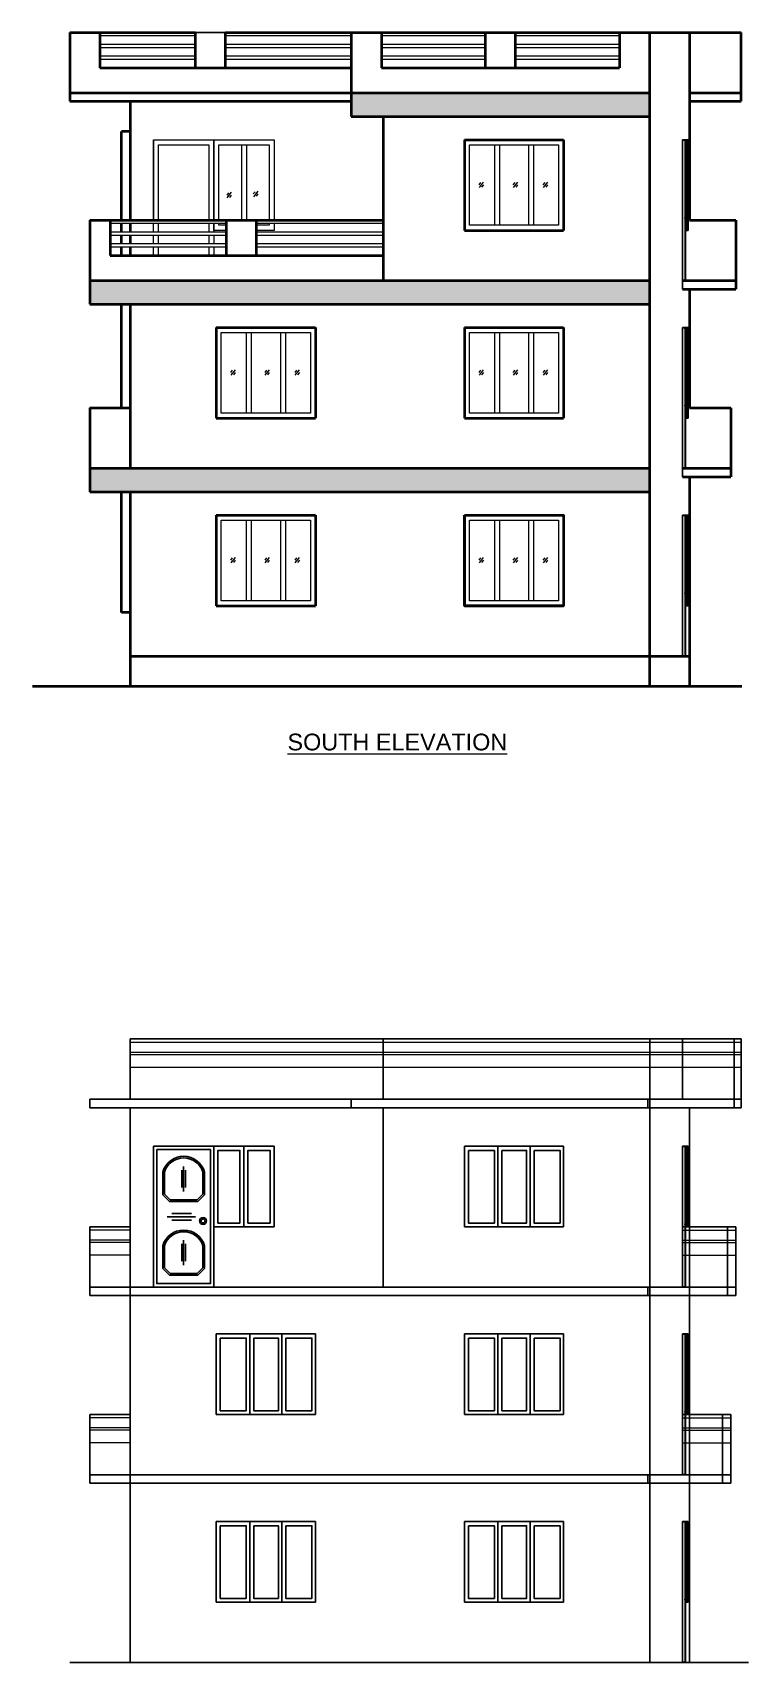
# Model space of a CAD drawing. Header units: inches. Extents: x -14619 to 1971361, y -855114 to -978.
# Drawn here: x 18781 to 19208, y -9980 to -9008 of the extents above; entities that cross this region are included whole.
import ezdxf

# ---------------------------------------------------------------- set-up
doc = ezdxf.new("R2010")
doc.units = ezdxf.units.IN
doc.header["$LTSCALE"] = 0.5
doc.header["$MEASUREMENT"] = 0
for name, color, linetype, lineweight in [('1', 7, 'Continuous', 25), ('A_hatch', 253, 'Continuous', 5), ('elev 25', 143, 'Continuous', 20), ('ELEVATION', 85, 'Continuous', 9), ('HACTH', 8, 'Continuous', 5), ('TEXT', 220, 'Continuous', 9), ('wall', 20, 'Continuous', 40), ('win door light', 30, 'Continuous', 18)]:
    doc.layers.add(name, color=color, linetype=linetype, lineweight=lineweight)
doc.styles.add('arial', font='arial.ttf')

msp = doc.modelspace()

# ---------------------------------------------------------------- texts
at = {"layer": 'TEXT', "ltscale": 5, "insert": (18913.17, -9425.91), "char_height": 10, "width": 169.4436, "attachment_point": 1, "style": 'arial'}
msp.add_mtext('\\pi20.0151;{\\LSOUTH ELEVATION}', dxfattribs=at)

# ---------------------------------------------------------------- hatches: boundary and pattern name
at = {"layer": 'HACTH'}
h = msp.add_hatch(color=256, dxfattribs=at)
h.dxf.hatch_style = 1
h.paths.add_polyline_path([(18815.29, -9267.59), (18815.29, -9281.59), (19149.34, -9281.59), (19149.34, -9267.59)])
h.paths.add_polyline_path([(19149.34, -9169.59), (19149.34, -9155.59), (18815.29, -9155.59), (18815.29, -9169.59)])
h.paths.add_polyline_path([(18971.22, -9043.59), (18971.22, -9057.59), (19149.34, -9057.59), (19149.34, -9043.59)])

# ---------------------------------------------------------------- linework, layer by layer
for p, q in [((18878.26, -9007.59), (18896.26, -9007.59)), ((19168.96, -9160.59), (19168.96, -9155.59)), ((19168.96, -9267.59), (19168.96, -9272.59)), ((18839.22, -9644.12), (18839.22, -9608.12)), ((18990.22, -9644.12), (18990.22, -9608.12)), ((19149.47, -9756.12), (19149.47, -9608.12)), ((19168.96, -9644.12), (19168.96, -9608.12)), ((19199.84, -9644.12), (19199.84, -9608.12)), ((19203.93, -9644.12), (19203.93, -9608.12)), ((18815.22, -9649.12), (18815.22, -9644.12)), ((18815.22, -9644.12), (18839.22, -9644.12)), ((18839.22, -9644.12), (19172.29, -9644.12)), ((18971.22, -9649.12), (18971.22, -9644.12)), ((19148.32, -9649.12), (19148.32, -9644.12)), ((19172.29, -9644.12), (19203.93, -9644.12)), ((19199.84, -9649.12), (19199.84, -9644.12)), ((19203.93, -9644.12), (19203.93, -9649.12)), ((18839.22, -9649.12), (18815.22, -9649.12)), ((18839.22, -9649.12), (19172.29, -9649.12)), ((18839.22, -9756.12), (18839.22, -9649.12)), ((18990.22, -9756.12), (18990.22, -9649.12)), ((19203.93, -9649.12), (19172.29, -9649.12)), ((19173.12, -9756.12), (19173.12, -9649.12)), ((18815.29, -9756.12), (18815.29, -9720.12)), ((19195.84, -9756.12), (19195.84, -9720.12)), ((19200.86, -9756.12), (19200.86, -9720.12)), ((18839.22, -9756.12), (18815.29, -9756.12)), ((18815.29, -9756.12), (18815.29, -9761.12)), ((18815.29, -9761.12), (18839.22, -9761.12)), ((18839.22, -9756.12), (19172.29, -9756.12)), ((18839.22, -9868.12), (18839.22, -9756.12)), ((18839.22, -9761.12), (19172.29, -9761.12)), ((19148.32, -9761.12), (19148.32, -9756.12)), ((19149.47, -9868.12), (19149.47, -9756.12)), ((19172.29, -9756.12), (19200.86, -9756.12)), ((19200.86, -9761.12), (19172.29, -9761.12)), ((19173.12, -9868.12), (19173.12, -9756.12)), ((19195.84, -9761.12), (19195.84, -9756.12)), ((19200.86, -9756.12), (19200.86, -9761.12)), ((18815.29, -9868.12), (18815.29, -9832.12)), ((19192.84, -9868.12), (19192.84, -9832.12)), ((19197.86, -9868.12), (19197.86, -9832.12)), ((18839.22, -9868.12), (18815.29, -9868.12)), ((18815.29, -9868.12), (18815.29, -9873.12)), ((18839.22, -9868.12), (19172.29, -9868.12)), ((18839.22, -9980.12), (18839.22, -9868.12)), ((19148.32, -9873.12), (19148.32, -9868.12)), ((19149.47, -9980.12), (19149.47, -9868.12)), ((19172.29, -9868.12), (19197.86, -9868.12)), ((19173.12, -9980.12), (19173.12, -9868.12)), ((19192.84, -9873.12), (19192.84, -9868.12)), ((19197.86, -9868.12), (19197.86, -9873.12)), ((18815.29, -9873.12), (18839.22, -9873.12)), ((18839.22, -9873.12), (19172.29, -9873.12)), ((19197.86, -9873.12), (19172.29, -9873.12)), ((18839.22, -9980.12), (18803.22, -9980.12)), ((18839.22, -9980.12), (19172.29, -9980.12)), ((19172.29, -9980.12), (19208.29, -9980.12))]:
    msp.add_line(p, q)
at = {"color": 5}
for p, q in [((19168.96, -9073.84), (19168.96, -9071.59)), ((19168.96, -9073.84), (19168.96, -9071.59)), ((19170.65, -9071.59), (19172.29, -9071.59)), ((19170.65, -9071.59), (19170.65, -9125.59)), ((19171.47, -9071.59), (19171.47, -9125.59)), ((19172.29, -9071.59), (19172.29, -9125.59)), ((19170.65, -9125.59), (19172.29, -9125.59)), ((19168.96, -9185.84), (19168.96, -9183.59)), ((19168.96, -9185.84), (19168.96, -9183.59)), ((19170.65, -9183.59), (19172.29, -9183.59)), ((19170.65, -9183.59), (19170.65, -9237.59)), ((19171.47, -9183.59), (19171.47, -9237.59)), ((19172.29, -9183.59), (19172.29, -9237.59)), ((19170.65, -9237.59), (19172.29, -9237.59)), ((19168.96, -9297.84), (19168.96, -9295.59)), ((19168.96, -9297.84), (19168.96, -9295.59)), ((19170.65, -9295.59), (19172.29, -9295.59)), ((19170.65, -9295.59), (19170.65, -9349.59)), ((19171.47, -9295.59), (19171.47, -9349.59)), ((19172.29, -9295.59), (19172.29, -9349.59)), ((19170.65, -9349.59), (19172.29, -9349.59)), ((18853.22, -9720.12), (18853.22, -9672.12)), ((18853.22, -9720.12), (18853.22, -9672.12)), ((18889.23, -9672.12), (18925.23, -9672.12)), ((18889.23, -9672.12), (18889.23, -9720.12)), ((18907.23, -9672.12), (18907.23, -9720.12)), ((18925.23, -9672.12), (18925.23, -9720.12)), ((19038.78, -9672.12), (19097.98, -9672.12)), ((19038.78, -9672.12), (19038.78, -9720.12)), ((19058.78, -9672.12), (19058.78, -9720.12)), ((19077.98, -9672.12), (19077.98, -9720.12)), ((19097.98, -9720.12), (19097.98, -9672.12)), ((19097.98, -9720.12), (19097.98, -9672.12)), ((19168.96, -9674.37), (19168.96, -9672.12)), ((19168.96, -9674.37), (19168.96, -9672.12)), ((19170.65, -9672.12), (19172.29, -9672.12)), ((19170.65, -9672.12), (19170.65, -9720.12)), ((19171.47, -9672.12), (19171.47, -9720.12)), ((19172.29, -9672.12), (19172.29, -9720.12)), ((18889.23, -9720.12), (18925.23, -9720.12)), ((19038.78, -9720.12), (19097.98, -9720.12)), ((19170.65, -9720.12), (19172.29, -9720.12)), ((18890.66, -9784.12), (18949.86, -9784.12)), ((18890.66, -9784.12), (18890.66, -9832.12)), ((18910.66, -9784.12), (18910.66, -9832.12)), ((18929.86, -9784.12), (18929.86, -9832.12)), ((18949.86, -9832.12), (18949.86, -9784.12)), ((18949.86, -9832.12), (18949.86, -9784.12)), ((19038.78, -9784.12), (19097.98, -9784.12)), ((19038.78, -9784.12), (19038.78, -9832.12)), ((19058.78, -9784.12), (19058.78, -9832.12)), ((19077.98, -9784.12), (19077.98, -9832.12)), ((19097.98, -9832.12), (19097.98, -9784.12)), ((19097.98, -9832.12), (19097.98, -9784.12)), ((19168.96, -9786.37), (19168.96, -9784.12)), ((19168.96, -9786.37), (19168.96, -9784.12)), ((19170.65, -9784.12), (19172.29, -9784.12)), ((19170.65, -9784.12), (19170.65, -9832.12)), ((19171.47, -9784.12), (19171.47, -9832.12)), ((19172.29, -9784.12), (19172.29, -9832.12)), ((18890.66, -9832.12), (18949.86, -9832.12)), ((19038.78, -9832.12), (19097.98, -9832.12)), ((19170.65, -9832.12), (19172.29, -9832.12)), ((18890.66, -9896.12), (18949.86, -9896.12)), ((18890.66, -9896.12), (18890.66, -9944.12)), ((18910.66, -9896.12), (18910.66, -9944.12)), ((18929.86, -9896.12), (18929.86, -9944.12)), ((18949.86, -9944.12), (18949.86, -9896.12)), ((18949.86, -9944.12), (18949.86, -9896.12)), ((19038.78, -9896.12), (19097.98, -9896.12)), ((19038.78, -9896.12), (19038.78, -9944.12)), ((19058.78, -9896.12), (19058.78, -9944.12)), ((19077.98, -9896.12), (19077.98, -9944.12)), ((19097.98, -9944.12), (19097.98, -9896.12)), ((19097.98, -9944.12), (19097.98, -9896.12)), ((19168.96, -9898.37), (19168.96, -9896.12)), ((19168.96, -9898.37), (19168.96, -9896.12)), ((19170.65, -9896.12), (19172.29, -9896.12)), ((19170.65, -9896.12), (19170.65, -9944.12)), ((19171.47, -9896.12), (19171.47, -9944.12)), ((19172.29, -9896.12), (19172.29, -9944.12)), ((18890.66, -9944.12), (18949.86, -9944.12)), ((19038.78, -9944.12), (19097.98, -9944.12)), ((19170.65, -9944.12), (19172.29, -9944.12))]:
    msp.add_line(p, q, dxfattribs=at)
at = {"color": 40, "ltscale": 5}
for p, q in [((18871.23, -9684.12), (18871.23, -9699.12)), ((18858.73, -9687.62), (18858.73, -9701.12)), ((18859.73, -9687.62), (18859.73, -9700.71)), ((18870.23, -9686.44), (18870.23, -9696.79)), ((18872.23, -9686.44), (18872.23, -9696.79)), ((18882.73, -9700.71), (18882.73, -9687.62)), ((18883.73, -9701.12), (18883.73, -9687.62)), ((18862.73, -9705.12), (18858.73, -9701.12)), ((18863.14, -9704.12), (18859.73, -9700.71)), ((18862.73, -9705.12), (18879.73, -9705.12)), ((18862.73, -9705.12), (18879.73, -9705.12)), ((18863.14, -9704.12), (18879.31, -9704.12)), ((18879.31, -9704.12), (18882.73, -9700.71)), ((18879.73, -9705.12), (18883.73, -9701.12)), ((18861.47, -9714.2), (18878.3, -9714.2)), ((18864.1, -9712.2), (18875.91, -9712.2)), ((18864.1, -9716.2), (18875.91, -9716.2)), ((18858.73, -9731.62), (18858.73, -9745.12)), ((18859.73, -9731.62), (18859.73, -9744.71)), ((18870.23, -9730.44), (18870.23, -9740.79)), ((18871.23, -9728.12), (18871.23, -9743.12)), ((18872.23, -9730.44), (18872.23, -9740.79)), ((18882.73, -9744.71), (18882.73, -9731.62)), ((18883.73, -9745.12), (18883.73, -9731.62)), ((18863.14, -9748.12), (18859.73, -9744.71)), ((18879.31, -9748.12), (18882.73, -9744.71)), ((18862.73, -9749.12), (18858.73, -9745.12)), ((18862.73, -9749.12), (18879.73, -9749.12)), ((18862.73, -9749.12), (18879.73, -9749.12)), ((18863.14, -9748.12), (18879.31, -9748.12)), ((18879.73, -9749.12), (18883.73, -9745.12))]:
    msp.add_line(p, q, dxfattribs=at)
at = {"color": 5}
for points in [[(19171.36, -9125.49), (19170.75, -9125.49), (19170.75, -9071.7), (19171.36, -9071.7)], [(19170.75, -9071.7), (19171.36, -9071.7), (19171.36, -9125.49), (19170.75, -9125.49)], [(19172.18, -9125.49), (19171.57, -9125.49), (19171.57, -9071.7), (19172.18, -9071.7)], [(19171.57, -9071.7), (19172.18, -9071.7), (19172.18, -9125.49), (19171.57, -9125.49)], [(19171.36, -9237.49), (19170.75, -9237.49), (19170.75, -9183.7), (19171.36, -9183.7)], [(19170.75, -9183.7), (19171.36, -9183.7), (19171.36, -9237.49), (19170.75, -9237.49)], [(19172.18, -9237.49), (19171.57, -9237.49), (19171.57, -9183.7), (19172.18, -9183.7)], [(19171.57, -9183.7), (19172.18, -9183.7), (19172.18, -9237.49), (19171.57, -9237.49)], [(19171.36, -9349.49), (19170.75, -9349.49), (19170.75, -9295.7), (19171.36, -9295.7)], [(19170.75, -9295.7), (19171.36, -9295.7), (19171.36, -9349.49), (19170.75, -9349.49)], [(19172.18, -9349.49), (19171.57, -9349.49), (19171.57, -9295.7), (19172.18, -9295.7)], [(19171.57, -9295.7), (19172.18, -9295.7), (19172.18, -9349.49), (19171.57, -9349.49)], [(18904.82, -9717.98), (18891.63, -9717.98), (18891.63, -9674.58), (18904.82, -9674.58)], [(18891.63, -9674.58), (18904.82, -9674.58), (18904.82, -9717.98), (18891.63, -9717.98)], [(18922.82, -9717.98), (18909.63, -9717.98), (18909.63, -9674.58), (18922.82, -9674.58)], [(18909.63, -9674.58), (18922.82, -9674.58), (18922.82, -9717.98), (18909.63, -9717.98)], [(19171.36, -9720.02), (19170.75, -9720.02), (19170.75, -9672.23), (19171.36, -9672.23)], [(19170.75, -9672.23), (19171.36, -9672.23), (19171.36, -9720.02), (19170.75, -9720.02)], [(19172.18, -9720.02), (19171.57, -9720.02), (19171.57, -9672.23), (19172.18, -9672.23)], [(19171.57, -9672.23), (19172.18, -9672.23), (19172.18, -9720.02), (19171.57, -9720.02)], [(19171.36, -9832.02), (19170.75, -9832.02), (19170.75, -9784.23), (19171.36, -9784.23)], [(19170.75, -9784.23), (19171.36, -9784.23), (19171.36, -9832.02), (19170.75, -9832.02)], [(19172.18, -9832.02), (19171.57, -9832.02), (19171.57, -9784.23), (19172.18, -9784.23)], [(19171.57, -9784.23), (19172.18, -9784.23), (19172.18, -9832.02), (19171.57, -9832.02)], [(19171.36, -9944.02), (19170.75, -9944.02), (19170.75, -9896.23), (19171.36, -9896.23)], [(19170.75, -9896.23), (19171.36, -9896.23), (19171.36, -9944.02), (19170.75, -9944.02)], [(19172.18, -9944.02), (19171.57, -9944.02), (19171.57, -9896.23), (19172.18, -9896.23)], [(19171.57, -9896.23), (19172.18, -9896.23), (19172.18, -9944.02), (19171.57, -9944.02)]]:
    msp.add_lwpolyline(points, dxfattribs=at)
for points in [[(19041.19, -9674.58), (19056.72, -9674.58), (19056.72, -9717.98), (19041.19, -9717.98)], [(19061.19, -9674.58), (19075.92, -9674.58), (19075.92, -9717.98), (19061.19, -9717.98)], [(19080.39, -9674.58), (19095.92, -9674.58), (19095.92, -9717.98), (19080.39, -9717.98)], [(18893.06, -9786.58), (18908.6, -9786.58), (18908.6, -9829.98), (18893.06, -9829.98)], [(18913.06, -9786.58), (18927.8, -9786.58), (18927.8, -9829.98), (18913.06, -9829.98)], [(18932.26, -9786.58), (18947.8, -9786.58), (18947.8, -9829.98), (18932.26, -9829.98)], [(19041.19, -9786.58), (19056.72, -9786.58), (19056.72, -9829.98), (19041.19, -9829.98)], [(19061.19, -9786.58), (19075.92, -9786.58), (19075.92, -9829.98), (19061.19, -9829.98)], [(19080.39, -9786.58), (19095.92, -9786.58), (19095.92, -9829.98), (19080.39, -9829.98)], [(18893.06, -9898.58), (18908.6, -9898.58), (18908.6, -9941.98), (18893.06, -9941.98)], [(18913.06, -9898.58), (18927.8, -9898.58), (18927.8, -9941.98), (18913.06, -9941.98)], [(18932.26, -9898.58), (18947.8, -9898.58), (18947.8, -9941.98), (18932.26, -9941.98)], [(19041.19, -9898.58), (19056.72, -9898.58), (19056.72, -9941.98), (19041.19, -9941.98)], [(19061.19, -9898.58), (19075.92, -9898.58), (19075.92, -9941.98), (19061.19, -9941.98)], [(19080.39, -9898.58), (19095.92, -9898.58), (19095.92, -9941.98), (19080.39, -9941.98)]]:
    msp.add_lwpolyline(points, close=True, dxfattribs=at)
at = {"color": 40, "ltscale": 5}
for centre, radius, start, end in [((18871.23, -9691.09), 12.97, 15.53033, 164.46967), ((18871.23, -9691.15), 12.03, 17.06153, 162.93847), ((18871.23, -9735.09), 12.97, 15.53033, 164.46967), ((18871.23, -9735.15), 12.03, 17.06153, 162.93847)]:
    msp.add_arc(centre, radius, start, end, dxfattribs=at)
at = {"layer": '1', "color": 2, "ltscale": 5}
for points in [[(19168.96, -9071.59), (19170.65, -9071.59), (19170.65, -9155.59), (19168.96, -9155.59)], [(19169.05, -9071.68), (19170.55, -9071.68), (19170.55, -9155.49), (19169.05, -9155.49)], [(19168.96, -9183.59), (19170.65, -9183.59), (19170.65, -9267.59), (19168.96, -9267.59)], [(19169.05, -9183.68), (19170.55, -9183.68), (19170.55, -9267.49), (19169.05, -9267.49)], [(19168.96, -9295.59), (19170.65, -9295.59), (19170.65, -9379.59), (19168.96, -9379.59)], [(19169.05, -9295.68), (19170.55, -9295.68), (19170.55, -9379.49), (19169.05, -9379.49)], [(18853.22, -9672.12), (18889.22, -9672.12), (18889.22, -9756.12), (18853.22, -9756.12)], [(18855.22, -9674.12), (18887.22, -9674.12), (18887.22, -9754.12), (18855.22, -9754.12)], [(19168.96, -9672.12), (19170.65, -9672.12), (19170.65, -9756.12), (19168.96, -9756.12)], [(19169.05, -9672.21), (19170.55, -9672.21), (19170.55, -9756.03), (19169.05, -9756.03)], [(19168.96, -9784.12), (19170.65, -9784.12), (19170.65, -9868.12), (19168.96, -9868.12)], [(19169.05, -9784.21), (19170.55, -9784.21), (19170.55, -9868.03), (19169.05, -9868.03)], [(19168.96, -9896.12), (19170.65, -9896.12), (19170.65, -9980.12), (19168.96, -9980.12)], [(19169.05, -9896.21), (19170.55, -9896.21), (19170.55, -9980.03), (19169.05, -9980.03)]]:
    msp.add_lwpolyline(points, close=True, dxfattribs=at)
at = {"layer": '1', "color": 21, "ltscale": 5}
for centre, radius in [((19170.35, -9118.07), 0.102), ((19170.35, -9118.07), 0.0971), ((19170.35, -9118.07), 0.0608), ((19170.35, -9118.07), 0.0556), ((19170.35, -9230.07), 0.102), ((19170.35, -9230.07), 0.0971), ((19170.35, -9230.07), 0.0608), ((19170.35, -9230.07), 0.0556), ((19170.35, -9342.07), 0.102), ((19170.35, -9342.07), 0.0971), ((19170.35, -9342.07), 0.0608), ((19170.35, -9342.07), 0.0556), ((18882.84, -9716.71), 2.07), ((18882.84, -9716.71), 1.19), ((19170.35, -9718.61), 0.102), ((19170.35, -9718.61), 0.0971), ((19170.35, -9718.61), 0.0556), ((19170.35, -9718.61), 0.0608), ((19170.35, -9830.61), 0.102), ((19170.35, -9830.61), 0.0971), ((19170.35, -9830.61), 0.0556), ((19170.35, -9830.61), 0.0608), ((19170.35, -9942.61), 0.102), ((19170.35, -9942.61), 0.0971), ((19170.35, -9942.61), 0.0556), ((19170.35, -9942.61), 0.0608)]:
    msp.add_circle(centre, radius, dxfattribs=at)
at = {"layer": 'A_hatch', "color": 11, "ltscale": 5}
for p, q in [((19203.93, -9608.12), (18839.22, -9608.12)), ((19203.93, -9610.12), (18839.22, -9610.12)), ((19203.93, -9616.12), (18839.22, -9616.12)), ((19203.93, -9617.62), (18839.22, -9617.62)), ((19203.93, -9625.12), (18839.22, -9625.12)), ((18839.22, -9720.12), (18815.29, -9720.12)), ((18839.22, -9722.12), (18815.29, -9722.12)), ((19168.96, -9720.12), (19200.86, -9720.12)), ((19168.96, -9722.12), (19200.86, -9722.12)), ((18839.22, -9728.12), (18815.29, -9728.12)), ((18839.22, -9729.62), (18815.29, -9729.62)), ((19168.96, -9728.12), (19200.86, -9728.12)), ((19168.96, -9729.62), (19200.86, -9729.62)), ((18839.22, -9737.12), (18815.29, -9737.12)), ((19168.96, -9737.12), (19200.86, -9737.12)), ((18839.22, -9832.12), (18815.29, -9832.12)), ((19168.96, -9832.12), (19197.86, -9832.12)), ((18839.22, -9834.12), (18815.29, -9834.12)), ((18839.22, -9840.12), (18815.29, -9840.12)), ((18839.22, -9841.62), (18815.29, -9841.62)), ((19168.96, -9834.12), (19197.86, -9834.12)), ((19168.96, -9840.12), (19197.86, -9840.12)), ((19168.96, -9841.62), (19197.86, -9841.62)), ((18839.22, -9849.12), (18815.29, -9849.12)), ((19168.96, -9849.12), (19197.86, -9849.12))]:
    msp.add_line(p, q, dxfattribs=at)
at = {"layer": 'elev 25'}
for p, q in [((18878.26, -9007.59), (18821.29, -9007.59)), ((18878.26, -9009.59), (18821.29, -9009.59)), ((18878.26, -9014.59), (18821.29, -9014.59)), ((18971.22, -9007.59), (18878.26, -9007.59)), ((18971.22, -9009.59), (18896.26, -9009.59)), ((18971.22, -9014.59), (18896.26, -9014.59)), ((19131.34, -9007.59), (18989.22, -9007.59)), ((19051.28, -9009.59), (18989.22, -9009.59)), ((19051.28, -9014.59), (18989.22, -9014.59)), ((19131.34, -9009.59), (19069.28, -9009.59)), ((19131.34, -9014.59), (19069.28, -9014.59)), ((18878.26, -9016.59), (18821.29, -9016.59)), ((18878.26, -9021.59), (18821.29, -9021.59)), ((18878.26, -9023.59), (18821.29, -9023.59)), ((18971.22, -9016.59), (18896.26, -9016.59)), ((18971.22, -9021.59), (18896.26, -9021.59)), ((18971.22, -9023.59), (18896.26, -9023.59)), ((19051.28, -9016.59), (18989.22, -9016.59)), ((19051.28, -9021.59), (18989.22, -9021.59)), ((19051.28, -9023.59), (18989.22, -9023.59)), ((19131.34, -9016.59), (19069.28, -9016.59)), ((19131.34, -9021.59), (19069.28, -9021.59)), ((19131.34, -9023.59), (19069.28, -9023.59)), ((18896.76, -9119.59), (18827.29, -9119.59)), ((18896.76, -9121.59), (18827.29, -9121.59)), ((18990.22, -9119.59), (18914.76, -9119.59)), ((18990.22, -9121.59), (18914.76, -9121.59)), ((18896.76, -9126.59), (18827.29, -9126.59)), ((18896.76, -9128.59), (18827.29, -9128.59)), ((18990.22, -9126.59), (18914.76, -9126.59)), ((18990.22, -9128.59), (18914.76, -9128.59)), ((18896.76, -9133.59), (18827.29, -9133.59)), ((18896.76, -9135.59), (18827.29, -9135.59)), ((18990.22, -9133.59), (18914.76, -9133.59)), ((18990.22, -9135.59), (18914.76, -9135.59))]:
    msp.add_line(p, q, dxfattribs=at)
at = {"layer": 'ELEVATION'}
for p, q in [((18839.22, -9608.12), (19203.93, -9608.12)), ((18815.29, -9720.12), (18839.22, -9720.12)), ((19200.86, -9720.12), (19168.96, -9720.12)), ((18815.29, -9832.12), (18839.22, -9832.12)), ((19197.86, -9832.12), (19168.96, -9832.12))]:
    msp.add_line(p, q, dxfattribs=at)
at = {"layer": 'wall'}
for p, q in [((18803.29, -9007.59), (18878.26, -9007.59)), ((18803.29, -9007.59), (18803.29, -9048.59)), ((18821.29, -9007.59), (18821.29, -9028.59)), ((18821.29, -9007.59), (18878.26, -9007.59)), ((18878.26, -9028.59), (18878.26, -9007.59)), ((18896.26, -9007.59), (19203.93, -9007.59)), ((18896.26, -9007.59), (18971.22, -9007.59)), ((18896.26, -9028.59), (18896.26, -9007.59)), ((18971.22, -9007.59), (18971.22, -9043.59)), ((18971.22, -9007.59), (19131.34, -9007.59)), ((18989.22, -9007.59), (18989.22, -9028.59)), ((19051.28, -9028.59), (19051.28, -9007.59)), ((19069.28, -9028.59), (19069.28, -9007.59)), ((19131.34, -9007.59), (19131.34, -9028.59)), ((19149.34, -9007.59), (19149.34, -9397.59)), ((19173.12, -9007.59), (19173.12, -9119.59)), ((19203.93, -9048.59), (19203.93, -9007.59)), ((18821.29, -9028.59), (18971.22, -9028.59)), ((18989.22, -9028.59), (19131.34, -9028.59)), ((18803.29, -9043.59), (19149.34, -9043.59)), ((18971.22, -9043.59), (18971.22, -9057.59)), ((19173.12, -9043.59), (19203.93, -9043.59)), ((18803.29, -9048.59), (18971.22, -9048.59)), ((18839.22, -9048.59), (18839.22, -9119.59)), ((19173.12, -9048.59), (19203.93, -9048.59)), ((18971.22, -9057.59), (19149.34, -9057.59)), ((18990.22, -9057.59), (18990.22, -9155.59)), ((18834.22, -9119.59), (18834.22, -9066.59)), ((18839.22, -9066.59), (18834.22, -9066.59)), ((19038.78, -9071.59), (19038.78, -9125.59)), ((19038.78, -9071.59), (19038.78, -9125.59)), ((19038.78, -9071.59), (19097.98, -9071.59)), ((19097.98, -9071.59), (19097.98, -9125.59)), ((19097.98, -9071.59), (19097.98, -9125.59)), ((18815.29, -9119.59), (18990.22, -9119.59)), ((18815.29, -9119.59), (18853.22, -9119.59)), ((18815.29, -9119.59), (18815.29, -9169.59)), ((18827.29, -9119.59), (18896.76, -9119.59)), ((18827.29, -9119.59), (18827.29, -9140.59)), ((18834.22, -9126.59), (18834.22, -9121.59)), ((18839.22, -9121.59), (18839.22, -9126.59)), ((18889.23, -9119.59), (18990.22, -9119.59)), ((18896.76, -9140.59), (18896.76, -9119.59)), ((18896.76, -9119.59), (18914.76, -9119.59)), ((18914.76, -9119.59), (18990.22, -9119.59)), ((18914.76, -9140.59), (18914.76, -9119.59)), ((19173.12, -9119.59), (19200.86, -9119.59)), ((19200.86, -9119.59), (19200.86, -9160.59)), ((18834.22, -9133.59), (18834.22, -9128.59)), ((18839.22, -9128.59), (18839.22, -9133.59)), ((19038.78, -9125.59), (19097.98, -9125.59)), ((18827.29, -9140.59), (18990.22, -9140.59)), ((18834.22, -9140.59), (18834.22, -9135.59)), ((18839.22, -9135.59), (18839.22, -9140.59)), ((18815.29, -9155.59), (19149.34, -9155.59)), ((19168.96, -9155.59), (19170.65, -9155.59)), ((19168.96, -9155.59), (19200.86, -9155.59)), ((19168.96, -9160.59), (19200.86, -9160.59)), ((19173.12, -9160.59), (19173.12, -9231.59)), ((18815.29, -9169.59), (19149.34, -9169.59)), ((18834.22, -9231.59), (18834.22, -9169.59)), ((18839.22, -9169.59), (18839.22, -9267.59)), ((18890.66, -9183.59), (18890.66, -9237.59)), ((18890.66, -9183.59), (18890.66, -9237.59)), ((18890.66, -9183.59), (18890.66, -9237.59)), ((18890.66, -9183.59), (18949.86, -9183.59)), ((18949.86, -9183.59), (18949.86, -9237.59)), ((18949.86, -9183.59), (18949.86, -9237.59)), ((18949.86, -9183.59), (18949.86, -9237.59)), ((19038.78, -9183.59), (19038.78, -9237.59)), ((19038.78, -9183.59), (19038.78, -9237.59)), ((19038.78, -9183.59), (19038.78, -9237.59)), ((19038.78, -9183.59), (19097.98, -9183.59)), ((19097.98, -9183.59), (19097.98, -9237.59)), ((19097.98, -9183.59), (19097.98, -9237.59)), ((19097.98, -9183.59), (19097.98, -9237.59)), ((18815.29, -9231.59), (18839.22, -9231.59)), ((18815.29, -9231.59), (18815.29, -9267.59)), ((18890.66, -9237.59), (18949.86, -9237.59)), ((19038.78, -9237.59), (19097.98, -9237.59)), ((19173.12, -9231.59), (19197.86, -9231.59)), ((19197.86, -9231.59), (19197.86, -9272.59)), ((18815.29, -9267.59), (19149.34, -9267.59)), ((18815.29, -9267.59), (18815.29, -9281.59)), ((19168.96, -9267.59), (19170.65, -9267.59)), ((19168.96, -9267.59), (19197.86, -9267.59)), ((19168.96, -9272.59), (19197.87, -9272.59)), ((19173.12, -9272.59), (19173.12, -9397.59)), ((18815.29, -9281.59), (19149.34, -9281.59)), ((18834.22, -9353.59), (18834.22, -9281.59)), ((18839.22, -9281.59), (18839.22, -9397.59)), ((18890.66, -9295.59), (18890.66, -9349.59)), ((18890.66, -9295.59), (18890.66, -9349.59)), ((18890.66, -9295.59), (18949.86, -9295.59)), ((18949.86, -9295.59), (18949.86, -9349.59)), ((18949.86, -9295.59), (18949.86, -9349.59)), ((19038.78, -9295.59), (19038.78, -9349.59)), ((19038.78, -9295.59), (19038.78, -9349.59)), ((19038.78, -9295.59), (19097.98, -9295.59)), ((19097.98, -9295.59), (19097.98, -9349.59)), ((19097.98, -9295.59), (19097.98, -9349.59)), ((18839.22, -9353.59), (18834.22, -9353.59)), ((18890.66, -9349.59), (18949.86, -9349.59)), ((19038.78, -9349.59), (19097.98, -9349.59)), ((18839.22, -9379.59), (19173.12, -9379.59)), ((18781.07, -9397.59), (19204.38, -9397.59))]:
    msp.add_line(p, q, dxfattribs=at)
msp.add_lwpolyline([(19038.78, -9295.59), (19097.98, -9295.59), (19097.98, -9349.59), (19038.78, -9349.59)], close=True, dxfattribs=at)
at = {"layer": 'win door light'}
for p, q in [((18853.22, -9071.59), (18925.23, -9071.59)), ((18853.22, -9071.59), (18853.22, -9119.59)), ((18889.23, -9071.59), (18889.23, -9119.59)), ((18925.23, -9071.59), (18925.23, -9119.59)), ((18905.73, -9074.59), (18905.73, -9119.59)), ((18908.73, -9074.59), (18908.73, -9119.59)), ((19056.69, -9074.59), (19056.69, -9122.59)), ((19059.69, -9074.59), (19059.69, -9122.59)), ((19077.07, -9074.59), (19077.07, -9122.59)), ((19080.07, -9074.59), (19080.07, -9122.59)), ((18899.55, -9102.9), (18897.06, -9106.21)), ((18913.85, -9102.51), (18912.8, -9103.88)), ((18915.44, -9102.21), (18912.95, -9105.53)), ((19048.41, -9097.06), (19047.36, -9098.43)), ((19050, -9096.77), (19047.51, -9100.08)), ((19050.11, -9098.43), (19049.06, -9099.8)), ((19068.79, -9097.06), (19067.74, -9098.43)), ((19070.38, -9096.77), (19067.9, -9100.08)), ((19070.49, -9098.43), (19069.44, -9099.8)), ((19086.7, -9097.06), (19085.65, -9098.43)), ((19088.3, -9096.77), (19085.81, -9100.08)), ((19088.4, -9098.43), (19087.35, -9099.8)), ((18897.95, -9103.19), (18896.91, -9104.56)), ((18899.65, -9104.56), (18898.6, -9105.94)), ((18915.54, -9103.88), (18914.5, -9105.25)), ((18889.23, -9121.59), (18889.23, -9125.59)), ((18925.23, -9121.59), (18925.23, -9125.59)), ((18908.57, -9186.59), (18908.57, -9234.59)), ((18911.57, -9186.59), (18911.57, -9234.59)), ((18928.95, -9186.59), (18928.95, -9234.59)), ((18931.95, -9186.59), (18931.95, -9234.59)), ((19056.69, -9186.59), (19056.69, -9234.59)), ((19059.69, -9186.59), (19059.69, -9234.59)), ((19077.07, -9186.59), (19077.07, -9234.59)), ((19080.07, -9186.59), (19080.07, -9234.59)), ((18900.28, -9209.06), (18899.24, -9210.43)), ((18901.88, -9208.77), (18899.39, -9212.08)), ((18920.67, -9209.06), (18919.62, -9210.43)), ((18922.26, -9208.77), (18919.77, -9212.08)), ((18938.58, -9209.06), (18937.53, -9210.43)), ((18940.17, -9208.77), (18937.68, -9212.08)), ((19048.41, -9209.06), (19047.36, -9210.43)), ((19050, -9208.77), (19047.51, -9212.08)), ((19068.79, -9209.06), (19067.74, -9210.43)), ((19070.38, -9208.77), (19067.9, -9212.08)), ((19086.7, -9209.06), (19085.65, -9210.43)), ((19088.3, -9208.77), (19085.81, -9212.08)), ((18901.98, -9210.43), (18900.93, -9211.8)), ((18922.36, -9210.43), (18921.32, -9211.8)), ((18940.28, -9210.43), (18939.23, -9211.8)), ((19050.11, -9210.43), (19049.06, -9211.8)), ((19070.49, -9210.43), (19069.44, -9211.8)), ((19088.4, -9210.43), (19087.35, -9211.8)), ((18908.57, -9298.59), (18908.57, -9346.59)), ((18911.57, -9298.59), (18911.57, -9346.59)), ((18928.95, -9298.59), (18928.95, -9346.59)), ((18931.95, -9298.59), (18931.95, -9346.59)), ((19056.69, -9298.59), (19056.69, -9346.59)), ((19059.69, -9298.59), (19059.69, -9346.59)), ((19077.07, -9298.59), (19077.07, -9346.59)), ((19080.07, -9298.59), (19080.07, -9346.59)), ((18900.28, -9321.06), (18899.24, -9322.43)), ((18901.88, -9320.77), (18899.39, -9324.08)), ((18901.98, -9322.43), (18900.93, -9323.8)), ((18920.67, -9321.06), (18919.62, -9322.43)), ((18922.26, -9320.77), (18919.77, -9324.08)), ((18922.36, -9322.43), (18921.32, -9323.8)), ((18938.58, -9321.06), (18937.53, -9322.43)), ((18940.17, -9320.77), (18937.68, -9324.08)), ((18940.28, -9322.43), (18939.23, -9323.8)), ((19048.41, -9321.06), (19047.36, -9322.43)), ((19050, -9320.77), (19047.51, -9324.08)), ((19050.11, -9322.43), (19049.06, -9323.8)), ((19068.79, -9321.06), (19067.74, -9322.43)), ((19070.38, -9320.77), (19067.9, -9324.08)), ((19070.49, -9322.43), (19069.44, -9323.8)), ((19086.7, -9321.06), (19085.65, -9322.43)), ((19088.3, -9320.77), (19085.81, -9324.08)), ((19088.4, -9322.43), (19087.35, -9323.8))]:
    msp.add_line(p, q, dxfattribs=at)
for points in [[(18853.22, -9119.59), (18853.22, -9071.59), (18889.23, -9071.59), (18889.23, -9119.59)], [(18889.23, -9119.59), (18889.23, -9071.59), (18925.23, -9071.59), (18925.23, -9119.59)], [(18856.22, -9119.59), (18856.22, -9074.59), (18886.23, -9074.59), (18886.23, -9119.59)], [(18892.23, -9119.59), (18892.23, -9074.59), (18922.23, -9074.59), (18922.23, -9119.59)], [(18853.22, -9126.59), (18853.22, -9121.59)], [(18856.22, -9126.59), (18856.22, -9121.59)], [(18886.23, -9121.59), (18886.23, -9126.59)], [(18896.76, -9125.59), (18889.23, -9125.59), (18889.23, -9121.59)], [(18889.23, -9121.59), (18889.23, -9126.59)], [(18896.76, -9122.59), (18892.23, -9122.59), (18892.23, -9121.59)], [(18925.23, -9121.59), (18925.23, -9125.59), (18914.76, -9125.59)], [(18922.23, -9121.59), (18922.23, -9122.59), (18914.76, -9122.59)], [(18853.22, -9133.59), (18853.22, -9128.59)], [(18856.22, -9133.59), (18856.22, -9128.59)], [(18886.23, -9128.59), (18886.23, -9133.59)], [(18889.23, -9128.59), (18889.23, -9133.59)], [(18853.22, -9140.59), (18853.22, -9135.59)], [(18856.22, -9140.59), (18856.22, -9135.59)], [(18886.23, -9135.59), (18886.23, -9140.59)], [(18889.23, -9135.59), (18889.23, -9140.59)]]:
    msp.add_lwpolyline(points, dxfattribs=at)
for points in [[(19038.78, -9071.59), (19097.98, -9071.59), (19097.98, -9125.59), (19038.78, -9125.59)], [(19041.78, -9074.59), (19094.98, -9074.59), (19094.98, -9122.59), (19041.78, -9122.59)], [(18890.66, -9183.59), (18949.86, -9183.59), (18949.86, -9237.59), (18890.66, -9237.59)], [(18893.66, -9186.59), (18946.86, -9186.59), (18946.86, -9234.59), (18893.66, -9234.59)], [(19038.78, -9183.59), (19097.98, -9183.59), (19097.98, -9237.59), (19038.78, -9237.59)], [(19041.78, -9186.59), (19094.98, -9186.59), (19094.98, -9234.59), (19041.78, -9234.59)], [(18890.66, -9295.59), (18949.86, -9295.59), (18949.86, -9349.59), (18890.66, -9349.59)], [(19038.78, -9295.59), (19097.98, -9295.59), (19097.98, -9349.59), (19038.78, -9349.59)], [(18893.66, -9298.59), (18946.86, -9298.59), (18946.86, -9346.59), (18893.66, -9346.59)], [(19041.78, -9298.59), (19094.98, -9298.59), (19094.98, -9346.59), (19041.78, -9346.59)]]:
    msp.add_lwpolyline(points, close=True, dxfattribs=at)

msp.set_redraw_order([(e.dxf.handle, doc.entitydb.next_handle()) for e in msp.query("TEXT MTEXT ATTDEF DIMENSION ARC_DIMENSION")])  # texts and dimensions are drawn at this point

doc.saveas('drawing.dxf')
